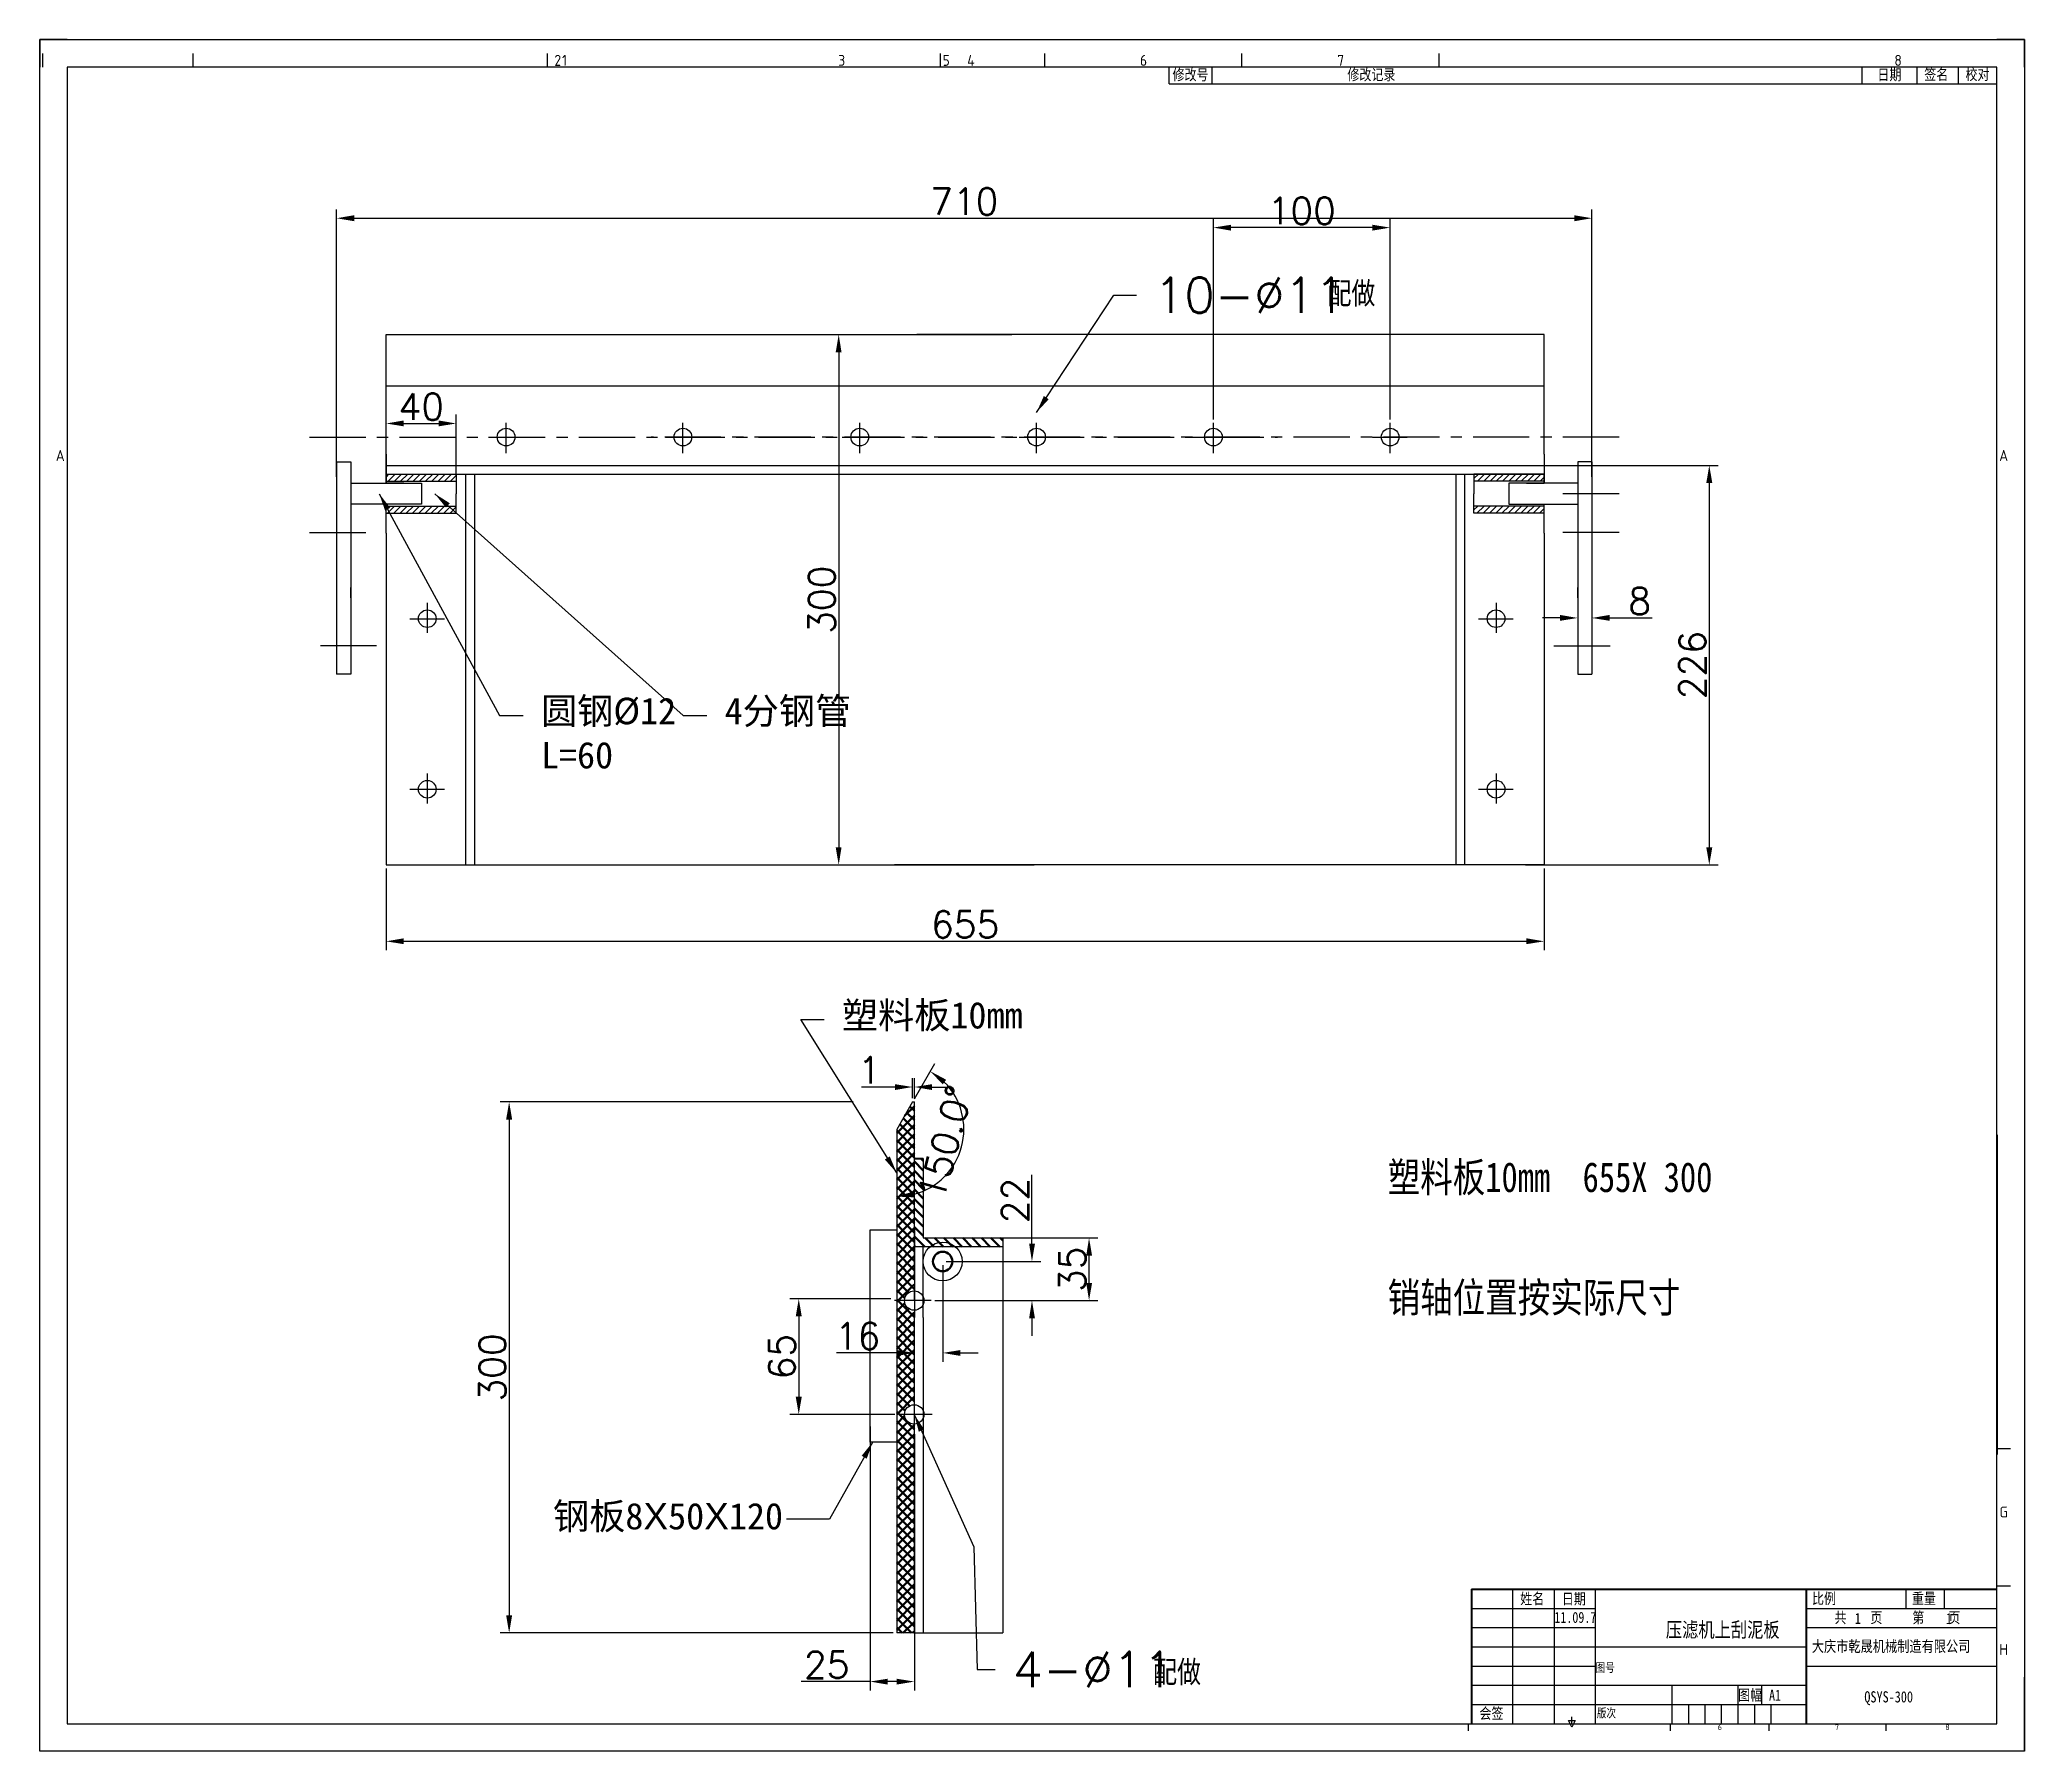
# Model space of a CAD drawing. Header units: inches. Extents: x -166203 to -65610, y -6981 to 11093.
# Drawn here: x -91114 to -89991, y -1464 to -496 of the extents above; entities that cross this region are included whole.
import ezdxf
from ezdxf.enums import TextEntityAlignment as Align

# ---------------------------------------------------------------- set-up
doc = ezdxf.new("R2010")
doc.units = ezdxf.units.IN
doc.header["$MEASUREMENT"] = 0
doc.linetypes.add('CENTERX2', pattern=[101.6, 63.5, -12.7, 12.7, -12.7])
doc.layers.get('0').update_dxf_attribs({"lineweight": 25})
doc.layers.get('Defpoints').update_dxf_attribs({"color": 5})
doc.layers.add('BODY', color=4, linetype='Continuous', lineweight=50)
doc.layers.add('图层2', color=3, linetype='Continuous', lineweight=40)
doc.layers.add('FRAME035', color=2, linetype='Continuous')
doc.layers.add('中心线', color=1, linetype='CENTERX2')
doc.styles.add('ISOCP', font='isocp.shx')
doc.styles.get("Standard").update_dxf_attribs({"font": 'txt.shx', "bigfont": 'whgtxt.shx'})
doc.styles.add('STYLE1', font='SIMFANG.TTF', dxfattribs={"width": 0.8, "height": 4})
doc.dimstyles.get("Standard").update_dxf_attribs({"dimtxt": 15, "dimasz": 10, "dimexe": 5, "dimexo": 2, "dimgap": 2, "dimtad": 1, "dimdec": 0, "dimzin": 0, "dimdsep": 46, "dimtxsty": 'Standard', "dimcen": 0.09, "dimclrd": 4, "dimclre": 4, "dimclrt": 4, "dimadec": 1, "dimazin": 0, "dimtfac": 1, "dimtdec": 0, "dimtofl": 0, "dimtmove": 0, "dimatfit": 3, "dimfxl": 0, "dimtolj": 1, "dimtzin": 0, "dimarcsym": 0})

msp = doc.modelspace()

# ---------------------------------------------------------------- texts
at = {"color": 3, "linetype": 'Continuous', "style": 'ISOCP'}
for s, height, p in [('2', 6.22, (-90820.5, -507.6)), ('1', 6.22, (-90816.7, -507.6)), ('3', 6.22, (-90659.9, -507.6)), ('5', 6.22, (-90600.8, -507.6)), ('4', 6.22, (-90586.8, -507.6)), ('6', 6.22, (-90489.2, -507.6)), ('7', 6.22, (-90377.7, -507.6)), ('8', 6.22, (-90062.4, -507.6)), ('A', 6.22, (-91101.9, -731.1)), ('A', 6.22, (-90002.7, -731.1)), ('G', 6.22, (-90002.7, -1328.7)), ('H', 6.22, (-90002.7, -1406.5)), ('6', 3.11, (-90163.2, -1450.4)), ('7', 3.11, (-90097, -1450.4)), ('8', 3.11, (-90034.5, -1450.4))]:
    msp.add_text(s, height=height, dxfattribs=at).set_placement(p, align=Align.MIDDLE)
at = {"color": 3, "linetype": 'Continuous', "style": 'STYLE1', "width": 0.8}
for s, height, p in [('修改号', 6.22, (-90472.8, -518.8)), ('修改记录', 6.22, (-90373.9, -518.8)), ('日期', 6.22, (-90074.1, -518.8)), ('签名', 6.22, (-90047.6, -518.7)), ('校对', 6.22, (-90024.3, -518.7)), ('配做', 12.44, (-90385.2, -645.5)), ('塑料板10mm  655X 300', 16.861, (-90351.1, -1147.7)), ('销轴位置按实际尺寸', 16.86, (-90351.1, -1215.8)), ('姓名', 6.22, (-90276.1, -1380.8)), ('日期', 6.22, (-90252.6, -1380.9)), ('比例', 6.22, (-90111.1, -1380.7)), ('重量', 6.22, (-90054.6, -1380.7)), ('11.09.7', 6.22, (-90256.8, -1391.4)), ('压滤机上刮泥板', 8.43, (-90193.8, -1399.5)), ('1', 6.22, (-90086.9, -1392)), ('1', 6.22, (-90035.3, -1392.1)), ('大庆市乾晟机械制造有限公司', 6.323, (-90111.2, -1407.8)), ('配做', 12.44, (-90483.8, -1425.3)), ('图号', 4.98, (-90233.5, -1419.2)), ('图幅', 6.22, (-90152.9, -1435.3)), ('A1', 6.22, (-90135.4, -1435.4)), ('QSYS-300', 6.32, (-90081.5, -1436.4)), ('会签', 6.22, (-90299.2, -1445.7)), ('版次', 4.98, (-90232.8, -1444.9))]:
    msp.add_text(s, height=height, dxfattribs=at).set_placement(p)
at = {"color": 2, "linetype": 'Continuous', "style": 'STYLE1', "width": 0.8}
msp.add_text('共    页     第    页', height=6.221, dxfattribs=at).set_placement((-90098.4, -1391.5))
at = {"color": 4, "ltscale": 0.5}
for s, insert, char_height, width, attachment_point in [('10-%%c11', (-90483.2, -630.5), 20, 175.644, 1), ('{\\fSimSun|b0|i0|c134|p2;圆钢%%c12 L=60}', (-90830, -868.1), 15, 105.569, 1), ('{\\fSimSun|b0|i0|c134|p2;4分钢管}', (-90726.1, -868.1), 15, 105.569, 1), ('{\\fSimSun|b0|i0|c134|p2;塑料板10mm}', (-90659.8, -1040.2), 15, 183.423, 1), ('\\pt15;{\\fNSimSun|b0|i0|c134|p49;钢板8\\fArial|b0|i0|c0|p32;X\\fNSimSun|b0|i0|c134|p49;50\\fArial|b0|i0|c0|p32;X\\fNSimSun|b0|i0|c134|p49;120}', (-90693.1, -1340.2), 15, 123.571, 9), ('\\A1;4-%%C11', (-90563.2, -1407.7), 20, 25, 1)]:
    msp.add_mtext(s, dxfattribs=dict(at, insert=insert, char_height=char_height, width=width, attachment_point=attachment_point))

# ---------------------------------------------------------------- blocks, each defined once
blk = doc.blocks.new('*D258')
at = {"color": 4, "lineweight": -2, "ltscale": 0.5}
for p, q in [((-90917.6, -964.7), (-90917.6, -1010.9)), ((-90262.6, -964.7), (-90262.6, -1010.9)), ((-90907.6, -1005.9), (-90272.6, -1005.9))]:
    blk.add_line(p, q, dxfattribs=at)
at = {"color": 4, "ltscale": 0.5}
for points in [[(-90907.6, -1004.2), (-90907.6, -1007.5), (-90917.6, -1005.9)], [(-90272.6, -1004.2), (-90272.6, -1007.5), (-90262.6, -1005.9)]]:
    blk.add_solid(points, dxfattribs=at)
at = {"layer": 'Defpoints', "color": 0, "ltscale": 0.5}
for p in [(-90917.6, -962.7), (-90262.6, -962.7), (-90262.6, -1005.9)]:
    blk.add_point(p, dxfattribs=at)
at = {"color": 4, "ltscale": 0.5, "insert": (-90590.1, -996.4), "char_height": 15, "attachment_point": 5}
blk.add_mtext('\\A1;655', dxfattribs=at)
blk = doc.blocks.new('*D259')
at = {"color": 4, "lineweight": -2, "ltscale": 0.5}
for p, q in [((-90945.6, -743.2), (-90945.6, -591.9)), ((-90235.6, -743.2), (-90235.6, -591.9)), ((-90935.6, -596.9), (-90245.6, -596.9))]:
    blk.add_line(p, q, dxfattribs=at)
at = {"color": 4, "ltscale": 0.5}
for points in [[(-90935.6, -595.2), (-90935.6, -598.6), (-90945.6, -596.9)], [(-90245.6, -595.2), (-90245.6, -598.6), (-90235.6, -596.9)]]:
    blk.add_solid(points, dxfattribs=at)
at = {"layer": 'Defpoints', "color": 0, "ltscale": 0.5}
for p in [(-90235.6, -596.9), (-90945.6, -745.2), (-90235.6, -745.2)]:
    blk.add_point(p, dxfattribs=at)
at = {"color": 4, "ltscale": 0.5, "insert": (-90590.6, -587.4), "char_height": 15, "attachment_point": 5}
blk.add_mtext('\\A1;710', dxfattribs=at)
blk = doc.blocks.new('*D260')
at = {"color": 4, "lineweight": -2, "ltscale": 0.5}
for p, q in [((-90917.6, -742.2), (-90917.6, -708)), ((-90907.6, -713), (-90887.9, -713)), ((-90877.9, -742.2), (-90877.9, -708))]:
    blk.add_line(p, q, dxfattribs=at)
at = {"color": 4, "ltscale": 0.5}
for points in [[(-90907.6, -711.3), (-90907.6, -714.6), (-90917.6, -713)], [(-90887.9, -711.3), (-90887.9, -714.6), (-90877.9, -713)]]:
    blk.add_solid(points, dxfattribs=at)
at = {"layer": 'Defpoints', "color": 0, "ltscale": 0.5}
for p in [(-90877.9, -713), (-90917.6, -744.2), (-90877.9, -744.2)]:
    blk.add_point(p, dxfattribs=at)
at = {"color": 4, "ltscale": 0.5, "insert": (-90897.7, -703.5), "char_height": 15, "attachment_point": 5}
blk.add_mtext('\\A1;40', dxfattribs=at)
blk = doc.blocks.new('*D261')
at = {"color": 4, "lineweight": -2, "ltscale": 0.5}
for p, q in [((-90610.6, -1173.7), (-90515, -1173.7)), ((-90520, -1199.1), (-90520, -1183.7)), ((-90607.3, -1209.1), (-90515, -1209.1))]:
    blk.add_line(p, q, dxfattribs=at)
at = {"color": 4, "ltscale": 0.5}
for points in [[(-90521.6, -1183.7), (-90518.3, -1183.7), (-90520, -1173.7)], [(-90521.6, -1199.1), (-90518.3, -1199.1), (-90520, -1209.1)]]:
    blk.add_solid(points, dxfattribs=at)
at = {"layer": 'Defpoints', "color": 0, "ltscale": 0.5}
for p in [(-90612.6, -1173.7), (-90520, -1173.7), (-90609.3, -1209.1)]:
    blk.add_point(p, dxfattribs=at)
at = {"color": 4, "ltscale": 0.5, "insert": (-90529.5, -1191.4), "char_height": 15, "attachment_point": 5, "rotation": 90}
blk.add_mtext('\\A1;35', dxfattribs=at)
blk = doc.blocks.new('*D262')
at = {"color": 4, "lineweight": -2, "ltscale": 0.5}
for p, q in [((-90552.3, -1177), (-90552.3, -1138)), ((-90600.8, -1187), (-90547.3, -1187)), ((-90570.6, -1209.1), (-90547.3, -1209.1)), ((-90552.3, -1219.1), (-90552.3, -1229.1))]:
    blk.add_line(p, q, dxfattribs=at)
at = {"color": 4, "ltscale": 0.5}
for points in [[(-90553.9, -1177), (-90550.6, -1177), (-90552.3, -1187)], [(-90553.9, -1219.1), (-90550.6, -1219.1), (-90552.3, -1209.1)]]:
    blk.add_solid(points, dxfattribs=at)
at = {"layer": 'Defpoints', "color": 0, "ltscale": 0.5}
for p in [(-90602.8, -1187), (-90552.3, -1187), (-90572.6, -1209.1)]:
    blk.add_point(p, dxfattribs=at)
at = {"color": 4, "ltscale": 0.5, "insert": (-90561.8, -1152.5), "char_height": 15, "attachment_point": 5, "rotation": 90}
blk.add_mtext('\\A1;22', dxfattribs=at)
blk = doc.blocks.new('*D263')
at = {"color": 4, "lineweight": -2, "ltscale": 0.5}
for p, q in [((-90632.1, -1208.1), (-90689.2, -1208.1)), ((-90684.2, -1218.1), (-90684.2, -1263.5)), ((-90629.8, -1273.5), (-90689.2, -1273.5))]:
    blk.add_line(p, q, dxfattribs=at)
at = {"color": 4, "ltscale": 0.5}
for points in [[(-90685.9, -1218.1), (-90682.5, -1218.1), (-90684.2, -1208.1)], [(-90685.9, -1263.5), (-90682.5, -1263.5), (-90684.2, -1273.5)]]:
    blk.add_solid(points, dxfattribs=at)
at = {"layer": 'Defpoints', "color": 0, "ltscale": 0.5}
for p in [(-90630.1, -1208.1), (-90684.2, -1273.5), (-90627.8, -1273.5)]:
    blk.add_point(p, dxfattribs=at)
at = {"color": 4, "ltscale": 0.5, "insert": (-90693.7, -1240.8), "char_height": 15, "attachment_point": 5, "rotation": 90}
blk.add_mtext('\\A1;65', dxfattribs=at)
blk = doc.blocks.new('*D264')
at = {"color": 4, "lineweight": -2, "ltscale": 0.5}
for p, q in [((-90243.6, -793.4), (-90243.6, -828)), ((-90235.6, -793.4), (-90235.6, -828)), ((-90253.6, -823), (-90263.6, -823)), ((-90225.6, -823), (-90201.6, -823))]:
    blk.add_line(p, q, dxfattribs=at)
at = {"color": 4, "ltscale": 0.5}
for points in [[(-90253.6, -821.3), (-90253.6, -824.6), (-90243.6, -823)], [(-90225.6, -821.3), (-90225.6, -824.6), (-90235.6, -823)]]:
    blk.add_solid(points, dxfattribs=at)
at = {"layer": 'Defpoints', "color": 0, "ltscale": 0.5}
for p in [(-90243.6, -791.4), (-90235.6, -791.4), (-90235.6, -823)]:
    blk.add_point(p, dxfattribs=at)
at = {"color": 4, "ltscale": 0.5, "insert": (-90208.6, -813.5), "char_height": 15, "attachment_point": 5}
blk.add_mtext('\\A1;8', dxfattribs=at)
blk = doc.blocks.new('*D265')
at = {"color": 4, "lineweight": -2, "ltscale": 0.5}
for p, q in [((-90653.4, -1096.7), (-90853, -1096.7)), ((-90848, -1106.7), (-90848, -1387.1)), ((-90630.8, -1397.1), (-90853, -1397.1))]:
    blk.add_line(p, q, dxfattribs=at)
at = {"color": 4, "ltscale": 0.5}
for points in [[(-90849.7, -1106.7), (-90846.3, -1106.7), (-90848, -1096.7)], [(-90849.7, -1387.1), (-90846.3, -1387.1), (-90848, -1397.1)]]:
    blk.add_solid(points, dxfattribs=at)
at = {"layer": 'Defpoints', "color": 0, "ltscale": 0.5}
for p in [(-90651.4, -1096.7), (-90848, -1397.1), (-90628.8, -1397.1)]:
    blk.add_point(p, dxfattribs=at)
at = {"color": 4, "ltscale": 0.5, "insert": (-90857.5, -1246.9), "char_height": 15, "attachment_point": 5, "rotation": 90}
blk.add_mtext('\\A1;300', dxfattribs=at)
blk = doc.blocks.new('*D266')
at = {"color": 4, "lineweight": -2, "ltscale": 0.5}
blk.add_line((-90618.8, -1095), (-90607.3, -1075.1), dxfattribs=at)
blk.add_arc((-90628.8, -1112.3), 38, 285.124, 44.876, dxfattribs=at)
at = {"color": 4, "ltscale": 0.5}
for points in [[(-90602.8, -1086.8), (-90600.8, -1084.2), (-90609.8, -1079.4)], [(-90618.6, -1150.7), (-90619.1, -1147.3), (-90628.8, -1150.3)]]:
    blk.add_solid(points, dxfattribs=at)
at = {"layer": 'Defpoints', "color": 0, "ltscale": 0.5}
for p in [(-90619.8, -1096.7), (-90628.8, -1112.3), (-90628.8, -1112.3), (-90599.7, -1136.7), (-90628.8, -1397.1)]:
    blk.add_point(p, dxfattribs=at)
at = {"color": 4, "ltscale": 0.5, "insert": (-90601.2, -1119.7), "char_height": 15, "attachment_point": 5, "rotation": 75}
blk.add_mtext('\\A1;150.0°', dxfattribs=at)
blk = doc.blocks.new('*D267')
at = {"color": 4, "lineweight": -2, "ltscale": 0.5}
for p, q in [((-90629.8, -1088.3), (-90648.8, -1088.3)), ((-90619.8, -1094.7), (-90619.8, -1083.3)), ((-90618.8, -1094.7), (-90618.8, -1083.3)), ((-90608.8, -1088.3), (-90598.8, -1088.3))]:
    blk.add_line(p, q, dxfattribs=at)
at = {"color": 4, "ltscale": 0.5}
for points in [[(-90629.8, -1086.7), (-90629.8, -1090), (-90619.8, -1088.3)], [(-90608.8, -1086.7), (-90608.8, -1090), (-90618.8, -1088.3)]]:
    blk.add_solid(points, dxfattribs=at)
at = {"layer": 'Defpoints', "color": 0, "ltscale": 0.5}
for p in [(-90619.8, -1088.3), (-90619.8, -1096.7), (-90618.8, -1096.7)]:
    blk.add_point(p, dxfattribs=at)
at = {"color": 4, "ltscale": 0.5, "insert": (-90644.3, -1078.8), "char_height": 15, "attachment_point": 5}
blk.add_mtext('\\A1;1', dxfattribs=at)
blk = doc.blocks.new('*D269')
at = {"color": 4, "lineweight": -2, "ltscale": 0.5}
for p, q in [((-90602.8, -1189), (-90602.8, -1243.7)), ((-90618.9, -1219.9), (-90618.9, -1243.7)), ((-90628.9, -1238.7), (-90662.9, -1238.7)), ((-90592.8, -1238.7), (-90582.8, -1238.7))]:
    blk.add_line(p, q, dxfattribs=at)
at = {"color": 4, "ltscale": 0.5}
for points in [[(-90628.9, -1237.1), (-90628.9, -1240.4), (-90618.9, -1238.7)], [(-90592.8, -1237.1), (-90592.8, -1240.4), (-90602.8, -1238.7)]]:
    blk.add_solid(points, dxfattribs=at)
at = {"layer": 'Defpoints', "color": 0, "ltscale": 0.5}
for p in [(-90602.8, -1187), (-90618.9, -1217.9), (-90618.9, -1238.7)]:
    blk.add_point(p, dxfattribs=at)
at = {"color": 4, "ltscale": 0.5, "insert": (-90650.9, -1229.2), "char_height": 15, "attachment_point": 5}
blk.add_mtext('\\A1;16', dxfattribs=at)
blk = doc.blocks.new('*D270')
at = {"color": 4, "lineweight": -2, "ltscale": 0.5}
for p, q in [((-90679.7, -662.7), (-90656.6, -662.7)), ((-90661.6, -672.7), (-90661.6, -952.7)), ((-90679.7, -962.7), (-90656.6, -962.7))]:
    blk.add_line(p, q, dxfattribs=at)
at = {"color": 4, "ltscale": 0.5}
for points in [[(-90663.3, -672.7), (-90660, -672.7), (-90661.6, -662.7)], [(-90663.3, -952.7), (-90660, -952.7), (-90661.6, -962.7)]]:
    blk.add_solid(points, dxfattribs=at)
at = {"layer": 'Defpoints', "color": 0, "ltscale": 0.5}
for p in [(-90681.7, -662.7), (-90681.7, -962.7), (-90661.6, -962.7)]:
    blk.add_point(p, dxfattribs=at)
at = {"color": 4, "ltscale": 0.5, "insert": (-90671.1, -812.7), "char_height": 15, "attachment_point": 5, "rotation": 90}
blk.add_mtext('\\A1;300', dxfattribs=at)
blk = doc.blocks.new('*D271')
at = {"color": 4, "lineweight": -2, "ltscale": 0.5}
for p, q in [((-90643.9, -1280.4), (-90643.9, -1429.6)), ((-90618.8, -1284.6), (-90618.8, -1429.6)), ((-90643.9, -1424.6), (-90682.9, -1424.6)), ((-90628.8, -1424.6), (-90633.9, -1424.6))]:
    blk.add_line(p, q, dxfattribs=at)
at = {"color": 4, "ltscale": 0.5}
for points in [[(-90633.9, -1423), (-90633.9, -1426.3), (-90643.9, -1424.6)], [(-90628.8, -1423), (-90628.8, -1426.3), (-90618.8, -1424.6)]]:
    blk.add_solid(points, dxfattribs=at)
at = {"layer": 'Defpoints', "color": 0, "ltscale": 0.5}
for p in [(-90643.9, -1278.4), (-90618.8, -1282.6), (-90618.8, -1424.6)]:
    blk.add_point(p, dxfattribs=at)
at = {"color": 4, "ltscale": 0.5, "insert": (-90668.4, -1415.1), "char_height": 15, "attachment_point": 5}
blk.add_mtext('\\A1;25', dxfattribs=at)
blk = doc.blocks.new('*D275')
at = {"layer": 'Defpoints', "color": 0, "ltscale": 0.5}
for p in [(-90282.7, -736.7), (-90275.2, -962.7), (-90169.2, -962.7)]:
    blk.add_point(p, dxfattribs=at)
at = {"layer": '图层2', "color": 4, "lineweight": -2, "ltscale": 0.5}
for p, q in [((-90280.7, -736.7), (-90164.2, -736.7)), ((-90169.2, -746.7), (-90169.2, -952.7)), ((-90273.2, -962.7), (-90164.2, -962.7))]:
    blk.add_line(p, q, dxfattribs=at)
at = {"layer": '图层2', "color": 4, "ltscale": 0.5}
for points in [[(-90170.9, -746.7), (-90167.5, -746.7), (-90169.2, -736.7)], [(-90170.9, -952.7), (-90167.5, -952.7), (-90169.2, -962.7)]]:
    blk.add_solid(points, dxfattribs=at)
at = {"layer": '图层2', "color": 4, "ltscale": 0.5, "insert": (-90178.7, -849.7), "char_height": 15, "attachment_point": 5, "rotation": 90}
blk.add_mtext('\\A1;226', dxfattribs=at)
blk = doc.blocks.new('*D277')
at = {"color": 4, "lineweight": -2, "ltscale": 0.5}
for p, q in [((-90449.7, -710.7), (-90449.7, -597.2)), ((-90359.7, -602.2), (-90439.7, -602.2)), ((-90349.7, -710.7), (-90349.7, -597.2))]:
    blk.add_line(p, q, dxfattribs=at)
at = {"color": 4, "ltscale": 0.5}
for points in [[(-90439.7, -600.6), (-90439.7, -603.9), (-90449.7, -602.2)], [(-90359.7, -600.6), (-90359.7, -603.9), (-90349.7, -602.2)]]:
    blk.add_solid(points, dxfattribs=at)
at = {"layer": 'Defpoints', "color": 0, "ltscale": 0.5}
for p in [(-90449.7, -602.2), (-90449.7, -712.7), (-90349.7, -712.7)]:
    blk.add_point(p, dxfattribs=at)
at = {"color": 4, "ltscale": 0.5, "insert": (-90399.7, -592.7), "char_height": 15, "attachment_point": 5}
blk.add_mtext('\\A1;100', dxfattribs=at)

# ---------------------------------------------------------------- dimensions: what is measured, and where the dimension line sits
at = {"ltscale": 0.5}
for base, p1, p2, picture, middle in [((-90235.6, -596.9), (-90945.6, -745.2), (-90235.6, -745.2), '*D259', (-90590.6, -587.4)), ((-90449.7, -602.2), (-90349.7, -712.7), (-90449.7, -712.7), '*D277', (-90399.7, -592.7)), ((-90877.9, -713), (-90917.6, -744.2), (-90877.9, -744.2), '*D260', (-90897.7, -703.5)), ((-90235.6, -823), (-90243.6, -791.4), (-90235.6, -791.4), '*D264', (-90208.6, -813.5)), ((-90262.6, -1005.9), (-90917.6, -962.7), (-90262.6, -962.7), '*D258', (-90590.1, -996.4)), ((-90619.8, -1088.3), (-90618.8, -1096.7), (-90619.8, -1096.7), '*D267', (-90644.3, -1078.8)), ((-90618.9, -1238.7), (-90602.8, -1187), (-90618.9, -1217.9), '*D269', (-90650.9, -1229.2))]:
    dim = msp.add_linear_dim(base=base, p1=p1, p2=p2, dimstyle='Standard', dxfattribs=at)
    dim.commit()
    dim.dimension.update_dxf_attribs({"geometry": picture, "text_midpoint": middle})
for base, p1, p2, picture, middle in [((-90661.6, -962.7), (-90681.7, -662.7), (-90681.7, -962.7), '*D270', (-90671.1, -812.7)), ((-90848, -1397.1), (-90651.4, -1096.7), (-90628.8, -1397.1), '*D265', (-90857.5, -1246.9)), ((-90552.3, -1187), (-90572.6, -1209.1), (-90602.8, -1187), '*D262', (-90561.8, -1152.5)), ((-90520, -1173.7), (-90609.3, -1209.1), (-90612.6, -1173.7), '*D261', (-90529.5, -1191.4)), ((-90684.2, -1273.5), (-90630.1, -1208.1), (-90627.8, -1273.5), '*D263', (-90693.7, -1240.8))]:
    dim = msp.add_linear_dim(base=base, p1=p1, p2=p2, angle=90, dimstyle='Standard', dxfattribs=at)
    dim.commit()
    dim.dimension.update_dxf_attribs({"geometry": picture, "text_midpoint": middle})
dim = msp.add_angular_dim_2l(base=(-90599.7, -1136.7), line1=((-90628.8, -1112.3), (-90628.8, -1397.1)), line2=((-90619.8, -1096.7), (-90628.8, -1112.3)), dimstyle='Standard', dxfattribs=at)
dim.commit()
dim.dimension.update_dxf_attribs({"geometry": '*D266', "text_midpoint": (-90601.2, -1119.7)})
dim = msp.add_linear_dim(base=(-90618.8, -1424.6), p1=(-90643.9, -1278.4), p2=(-90618.8, -1282.6), dimstyle='Standard', dxfattribs=at)
dim.commit()
dim.dimension.update_dxf_attribs({"geometry": '*D271', "text_midpoint": (-90668.4, -1424.6), "dimtype": 160})
at = {"layer": '图层2', "ltscale": 0.5}
dim = msp.add_linear_dim(base=(-90169.2, -962.7), p1=(-90282.7, -736.7), p2=(-90275.2, -962.7), angle=90, dimstyle='Standard', dxfattribs=at)
dim.commit()
dim.dimension.update_dxf_attribs({"geometry": '*D275', "text_midpoint": (-90178.7, -849.7)})

# ---------------------------------------------------------------- hatches: boundary and pattern name
at = {"ltscale": 0.5}
h = msp.add_hatch(dxfattribs=at)
h.set_pattern_fill('ANSI31', color=256, scale=20, style=0)
h.set_pattern_definition([(45, (-433.75, -737.2959), (-1.76776695, 1.76776695), [])])
h.paths.add_polyline_path([(-90877.9, -745.7), (-90877.9, -741.7), (-90917.6, -741.7), (-90917.6, -745.7)])
h.paths.add_polyline_path([(-90917.6, -759.7), (-90917.6, -763.7), (-90877.9, -763.7), (-90877.9, -759.7)])
h = msp.add_hatch(dxfattribs=at)
h.set_pattern_fill('ANSI31', color=256, scale=20, style=0)
h.set_pattern_definition([(45, (-432.75, -737.2959), (-1.76776695, 1.76776695), [])])
h.paths.add_polyline_path([(-90262.6, -745.7), (-90262.6, -741.7), (-90302.3, -741.7), (-90302.3, -745.7)])
h.paths.add_polyline_path([(-90302.3, -759.7), (-90302.3, -763.7), (-90262.6, -763.7), (-90262.6, -759.7)])
at = {"layer": 'BODY', "ltscale": 0.5}
h = msp.add_hatch(dxfattribs=at)
h.set_pattern_fill('ANSI37', color=256, scale=30, style=0)
h.paths.add_polyline_path([(-90618.9, -1168.7), (-90618.8, -1168.7), (-90618.8, -1096.7), (-90619.8, -1096.7), (-90628.8, -1112.3), (-90628.8, -1209.1), (-90624.4, -1209.1, -0.414214), (-90618.9, -1203.6)])
h.paths.add_polyline_path([(-90618.9, -1214.6, -0.414214), (-90624.4, -1209.1), (-90628.8, -1209.1), (-90628.8, -1397.1), (-90618.8, -1397.1), (-90618.8, -1279, -0.421695), (-90624.4, -1273.5, -0.414214), (-90618.9, -1268)])
h = msp.add_hatch(dxfattribs=at)
h.set_pattern_fill('ANSI31', color=256, scale=30, style=0)
h.set_pattern_definition([(315, (-247.319, -1510.2117), (-2.65165043, -2.65165043), [])])
h.paths.add_polyline_path([(-90568.8, -1173.7), (-90568.8, -1178.7), (-90602.8, -1178.7), (-90602.8, -1173.7)])
h.paths.add_polyline_path([(-90613.8, -1173.7), (-90602.8, -1173.7), (-90602.8, -1178.7), (-90618.8, -1178.7), (-90618.8, -1149.9), (-90613.8, -1149.9), (-90613.8, -1171)])
h.paths.add_polyline_path([(-90618.8, -1128.7), (-90613.8, -1128.7), (-90613.8, -1149.9), (-90618.8, -1149.9)])

# ---------------------------------------------------------------- linework, layer by layer
at = {"color": 3, "linetype": 'Continuous'}
for p, q in [((-91113.5, -495.9), (-91113.5, -511.5)), ((-91098, -495.9), (-91113.5, -495.9)), ((-91111.7, -511.5), (-91111.7, -503.7)), ((-91026.8, -511.5), (-91026.8, -503.7)), ((-90826.3, -511.5), (-90826.3, -503.7)), ((-90604.1, -511.5), (-90604.1, -503.7)), ((-90545, -511.5), (-90545, -503.7)), ((-90433.5, -511.5), (-90433.5, -503.7)), ((-90321.9, -511.5), (-90321.9, -503.7)), ((-89991, -495.9), (-90006.6, -495.9)), ((-89991, -511.5), (-89991, -495.9)), ((-89998.8, -1293), (-90006.6, -1293)), ((-90280.4, -1448.5), (-90280.4, -1372.3)), ((-90256.8, -1448.5), (-90256.8, -1372.3)), ((-90057.9, -1383.2), (-90057.9, -1372.3)), ((-90036.1, -1383.2), (-90036.1, -1372.3)), ((-89998.8, -1370.7), (-90006.6, -1370.7)), ((-90303.7, -1383.2), (-90233.5, -1383.2)), ((-90114.4, -1383.2), (-90006.6, -1383.2)), ((-90303.7, -1394.1), (-90233.5, -1394.1)), ((-90114.4, -1394.1), (-90006.6, -1394.1)), ((-90303.7, -1405), (-90233.5, -1405)), ((-90303.7, -1415.8), (-90233.5, -1415.8)), ((-90303.7, -1426.7), (-90233.5, -1426.7)), ((-90190.2, -1448.5), (-90190.2, -1426.7)), ((-90152.8, -1448.5), (-90152.8, -1426.7)), ((-90139.7, -1426.7), (-90139.7, -1437.6)), ((-90303.7, -1437.6), (-90114.4, -1437.6)), ((-90246.9, -1450.4), (-90248.9, -1446.6)), ((-90248.9, -1446.6), (-90245, -1446.6)), ((-90246.9, -1448.5), (-90246.9, -1444.6)), ((-90245, -1446.6), (-90246.9, -1450.4)), ((-90180.8, -1448.5), (-90180.8, -1437.6)), ((-90171.5, -1448.5), (-90171.5, -1437.6)), ((-90162.2, -1448.5), (-90162.2, -1437.6)), ((-90143.5, -1448.5), (-90143.5, -1437.6)), ((-90134.2, -1448.5), (-90134.2, -1437.6)), ((-90305.3, -1452.4), (-90305.3, -1448.5)), ((-90191.1, -1452.4), (-90191.1, -1448.5)), ((-90135.3, -1452.4), (-90135.3, -1448.5)), ((-90069.1, -1452.4), (-90069.1, -1448.5)), ((-89991, -1464), (-89991, -1448.5)), ((-89991, -1464), (-90006.6, -1464))]:
    msp.add_line(p, q, dxfattribs=at)
at = {"color": 2, "linetype": 'Continuous'}
for p, q in [((-90006.6, -511.5), (-91098, -511.5)), ((-91098, -511.5), (-91098, -1448.5)), ((-90474.7, -520.8), (-90474.7, -511.5)), ((-90450.4, -520.8), (-90450.4, -511.5)), ((-90082.8, -520.8), (-90082.8, -511.5)), ((-90051.7, -520.8), (-90051.7, -511.5)), ((-90028.3, -520.8), (-90028.3, -511.5)), ((-90006.6, -1448.5), (-90006.6, -511.5)), ((-90474.7, -520.8), (-90006.6, -520.8)), ((-90303.7, -1372.3), (-90006.6, -1372.3)), ((-90233.5, -1448.5), (-90233.5, -1372.3)), ((-90233.5, -1405), (-90114.4, -1405)), ((-90114.4, -1415.8), (-90006.6, -1415.8)), ((-89991, -1464), (-89991, -1422.1)), ((-90233.5, -1426.7), (-90114.4, -1426.7)), ((-91098, -1448.5), (-90006.6, -1448.5))]:
    msp.add_line(p, q, dxfattribs=at)
at = {"ltscale": 0.5}
for p, q in [((-90917.6, -730.3), (-90917.6, -662.7)), ((-90917.6, -662.7), (-90563.7, -662.7)), ((-90262.6, -662.7), (-90617.5, -662.7)), ((-90262.6, -730.3), (-90262.6, -662.7)), ((-90917.6, -691.7), (-90262.6, -691.7)), ((-90945.6, -734.7), (-90937.6, -734.7)), ((-90945.6, -734.7), (-90945.6, -854.7)), ((-90937.6, -734.7), (-90937.6, -854.7)), ((-90917.6, -730.3), (-90917.6, -746.7)), ((-90917.6, -736.7), (-90262.6, -736.7)), ((-90262.6, -730.3), (-90262.6, -746.7)), ((-90235.6, -734.7), (-90243.6, -734.7)), ((-90243.6, -734.7), (-90243.6, -854.7)), ((-90235.6, -734.7), (-90235.6, -854.7)), ((-90937.6, -746.7), (-90897.6, -746.7)), ((-90937.6, -746.7), (-90907.6, -746.7)), ((-90917.6, -746.7), (-90917.6, -741.7)), ((-90917.6, -741.7), (-90262.6, -741.7)), ((-90917.6, -745.7), (-90877.9, -745.7)), ((-90907.6, -746.7), (-90917.6, -746.7)), ((-90897.6, -746.7), (-90897.6, -758.7)), ((-90877.9, -741.7), (-90877.9, -752.7)), ((-90872.6, -741.7), (-90872.6, -962.7)), ((-90867.6, -741.7), (-90867.6, -962.7)), ((-90312.6, -741.7), (-90312.6, -962.7)), ((-90307.6, -741.7), (-90307.6, -962.7)), ((-90262.6, -741.7), (-90302.3, -741.7)), ((-90302.3, -741.7), (-90302.3, -752.7)), ((-90262.6, -745.7), (-90302.3, -745.7)), ((-90243.6, -746.7), (-90282.6, -746.7)), ((-90282.6, -746.7), (-90282.6, -758.7)), ((-90243.6, -746.7), (-90272.6, -746.7)), ((-90272.6, -746.7), (-90262.6, -746.7)), ((-90262.6, -746.7), (-90262.6, -741.7)), ((-90897.6, -758.7), (-90937.6, -758.7)), ((-90917.6, -775), (-90917.6, -758.7)), ((-90917.6, -759.7), (-90877.9, -759.7)), ((-90877.9, -763.7), (-90877.9, -752.7)), ((-90302.3, -763.7), (-90302.3, -752.7)), ((-90262.6, -759.7), (-90302.3, -759.7)), ((-90282.6, -758.7), (-90243.6, -758.7)), ((-90262.6, -775), (-90262.6, -758.7)), ((-90917.6, -763.7), (-90877.9, -763.7)), ((-90262.6, -763.7), (-90302.3, -763.7)), ((-90917.6, -775), (-90917.6, -962.7)), ((-90262.6, -775), (-90262.6, -962.7)), ((-90937.6, -811.7), (-90937.6, -805.7)), ((-90243.6, -811.7), (-90243.6, -805.7)), ((-90937.6, -854.7), (-90945.6, -854.7)), ((-90243.6, -854.7), (-90235.6, -854.7)), ((-90917.6, -962.7), (-90551.1, -962.7)), ((-90262.6, -962.7), (-90630.1, -962.7)), ((-90619.8, -1096.7), (-90628.8, -1112.3)), ((-90619.8, -1096.7), (-90618.8, -1096.7)), ((-90618.8, -1168.7), (-90618.8, -1096.7)), ((-90628.8, -1112.3), (-90628.8, -1397.1)), ((-90613.8, -1128.7), (-90613.8, -1173.7)), ((-90618.8, -1168.7), (-90618.8, -1218.7)), ((-90613.8, -1173.7), (-90568.8, -1173.7)), ((-90568.8, -1173.7), (-90568.8, -1178.7)), ((-90568.8, -1173.7), (-90568.8, -1397.1)), ((-90568.8, -1178.7), (-90618.8, -1178.7)), ((-90613.8, -1218.7), (-90613.8, -1178.7)), ((-90618.8, -1397.1), (-90618.8, -1217.5)), ((-90613.8, -1218.7), (-90613.8, -1397.1)), ((-90643.9, -1289), (-90628.8, -1289)), ((-90618.8, -1397.1), (-90628.8, -1397.1)), ((-90618.8, -1397.1), (-90568.8, -1397.1))]:
    msp.add_line(p, q, dxfattribs=at)
at = {"ltscale": 2}
for p, q in [((-90643.9, -1169.1), (-90628.8, -1169.1)), ((-90643.9, -1289.1), (-90643.9, -1169.1))]:
    msp.add_line(p, q, dxfattribs=at)
at = {"ltscale": 0.5}
for centre, radius in [((-90849.7, -720.7), 5), ((-90749.7, -720.7), 5), ((-90649.7, -720.7), 5), ((-90549.7, -720.7), 5), ((-90449.7, -720.7), 5), ((-90349.7, -720.7), 5), ((-90894.3, -823.4), 5), ((-90289.8, -823.4), 5), ((-90894.3, -919.9), 5), ((-90289.8, -919.9), 5), ((-90602.8, -1187), 11)]:
    msp.add_circle(centre, radius, dxfattribs=at)
at = {"ltscale": 2}
for centre in [(-90618.9, -1209.1), (-90618.9, -1273.5)]:
    msp.add_circle(centre, 5.5, dxfattribs=at)
at = {"layer": 'BODY', "ltscale": 2}
msp.add_circle((-90602.8, -1187), 5.5, dxfattribs=at)
at = {"layer": 'FRAME035', "color": 3}
for p, q in [((-91113.5, -495.9), (-89991, -495.9)), ((-91113.5, -1464), (-91113.5, -495.9)), ((-89991, -495.9), (-89991, -1464)), ((-89991, -1464), (-91113.5, -1464))]:
    msp.add_line(p, q, dxfattribs=at)
at = {"layer": '中心线', "ltscale": 0.5}
for p, q in [((-90849.7, -729.7), (-90849.7, -712.7)), ((-90749.7, -729.7), (-90749.7, -712.7)), ((-90649.7, -729.7), (-90649.7, -712.7)), ((-90549.7, -729.7), (-90549.7, -712.7)), ((-90449.7, -729.7), (-90449.7, -712.7)), ((-90349.7, -729.7), (-90349.7, -712.7)), ((-90960.9, -720.7), (-90413.5, -720.7)), ((-90859.6, -720.7), (-90840, -720.7)), ((-90220.2, -720.7), (-90767.7, -720.7)), ((-90759.6, -720.7), (-90740, -720.7)), ((-90659.6, -720.7), (-90640, -720.7)), ((-90559.6, -720.7), (-90540, -720.7)), ((-90459.6, -720.7), (-90440, -720.7)), ((-90359.6, -720.7), (-90340, -720.7)), ((-90220.2, -752.7), (-90257.1, -752.7)), ((-90960.9, -774.7), (-90923, -774.7)), ((-90220.2, -774.7), (-90257.1, -774.7)), ((-90894.3, -814.4), (-90894.3, -831.4)), ((-90289.8, -814.4), (-90289.8, -831.4)), ((-90904.2, -823.4), (-90884.6, -823.4)), ((-90299.7, -823.4), (-90280.1, -823.4)), ((-90923, -838.7), (-90960.3, -838.7)), ((-90257.1, -838.7), (-90220.9, -838.7)), ((-90904.2, -919.9), (-90884.6, -919.9)), ((-90894.3, -910.9), (-90894.3, -927.9)), ((-90299.7, -919.9), (-90280.1, -919.9)), ((-90289.8, -910.9), (-90289.8, -927.9)), ((-90618.9, -1164.8), (-90618.9, -1301.9)), ((-90609.3, -1209.1), (-90630.1, -1209.1)), ((-90608.7, -1273.5), (-90627.8, -1273.5))]:
    msp.add_line(p, q, dxfattribs=at)
at = {"layer": '图层2', "ltscale": 2}
for p, q in [((-90006.6, -1115.4), (-90006.6, -1296.1)), ((-90303.7, -1372.3), (-90303.7, -1448.5)), ((-90114.4, -1372.3), (-90114.4, -1448.5))]:
    msp.add_line(p, q, dxfattribs=at)
at = {"layer": '图层2', "ltscale": 0.5}
msp.add_line((-90618.8, -1128.7), (-90613.8, -1128.7), dxfattribs=at)
at = {"layer": '图层2', "ltscale": 10}
msp.add_line((-90303.7, -1372.3), (-90006.6, -1372.3), dxfattribs=at)

msp.set_redraw_order([(e.dxf.handle, doc.entitydb.next_handle()) for e in msp.query("TEXT MTEXT ATTDEF DIMENSION ARC_DIMENSION")])  # texts and dimensions are drawn at this point

# ---------------------------------------------------------------- leaders
at = {"ltscale": 0.5, "annotation_type": 0, "has_hookline": 1}
for points, override, hookline_direction, text_width in [([(-90549.7, -706.7), (-90506, -640.5), (-90493.2, -640.5)], {"dimgap": 10, "dimtad": 0}, 0, 90), ([(-90921.5, -752.7), (-90853.4, -878.1), (-90840, -878.1)], {"dimgap": 10, "dimtad": 0}, 0, 70.8), ([(-90890.1, -752.7), (-90749.5, -878.1), (-90736.1, -878.1)], {"dimgap": 10, "dimtad": 0}, 0, 72.8), ([(-90628.8, -1136.9), (-90683.1, -1050.2), (-90669.8, -1050.2)], {"dimgap": 10, "dimtad": 0}, 0, 105.3), ([(-90618.9, -1273.5), (-90585.2, -1348.4), (-90583.2, -1417.7), (-90573.2, -1417.7)], {"dimgap": 10, "dimtad": 0}, 0, 80), ([(-90642.3, -1289), (-90666.8, -1332.7), (-90691.1, -1332.7)], {"dimgap": 2, "dimtad": 0}, 1, 132.9)]:
    msp.add_leader(points, dimstyle='Standard', override=override, dxfattribs=dict(at, hookline_direction=hookline_direction, text_width=text_width))

doc.saveas('drawing.dxf')
